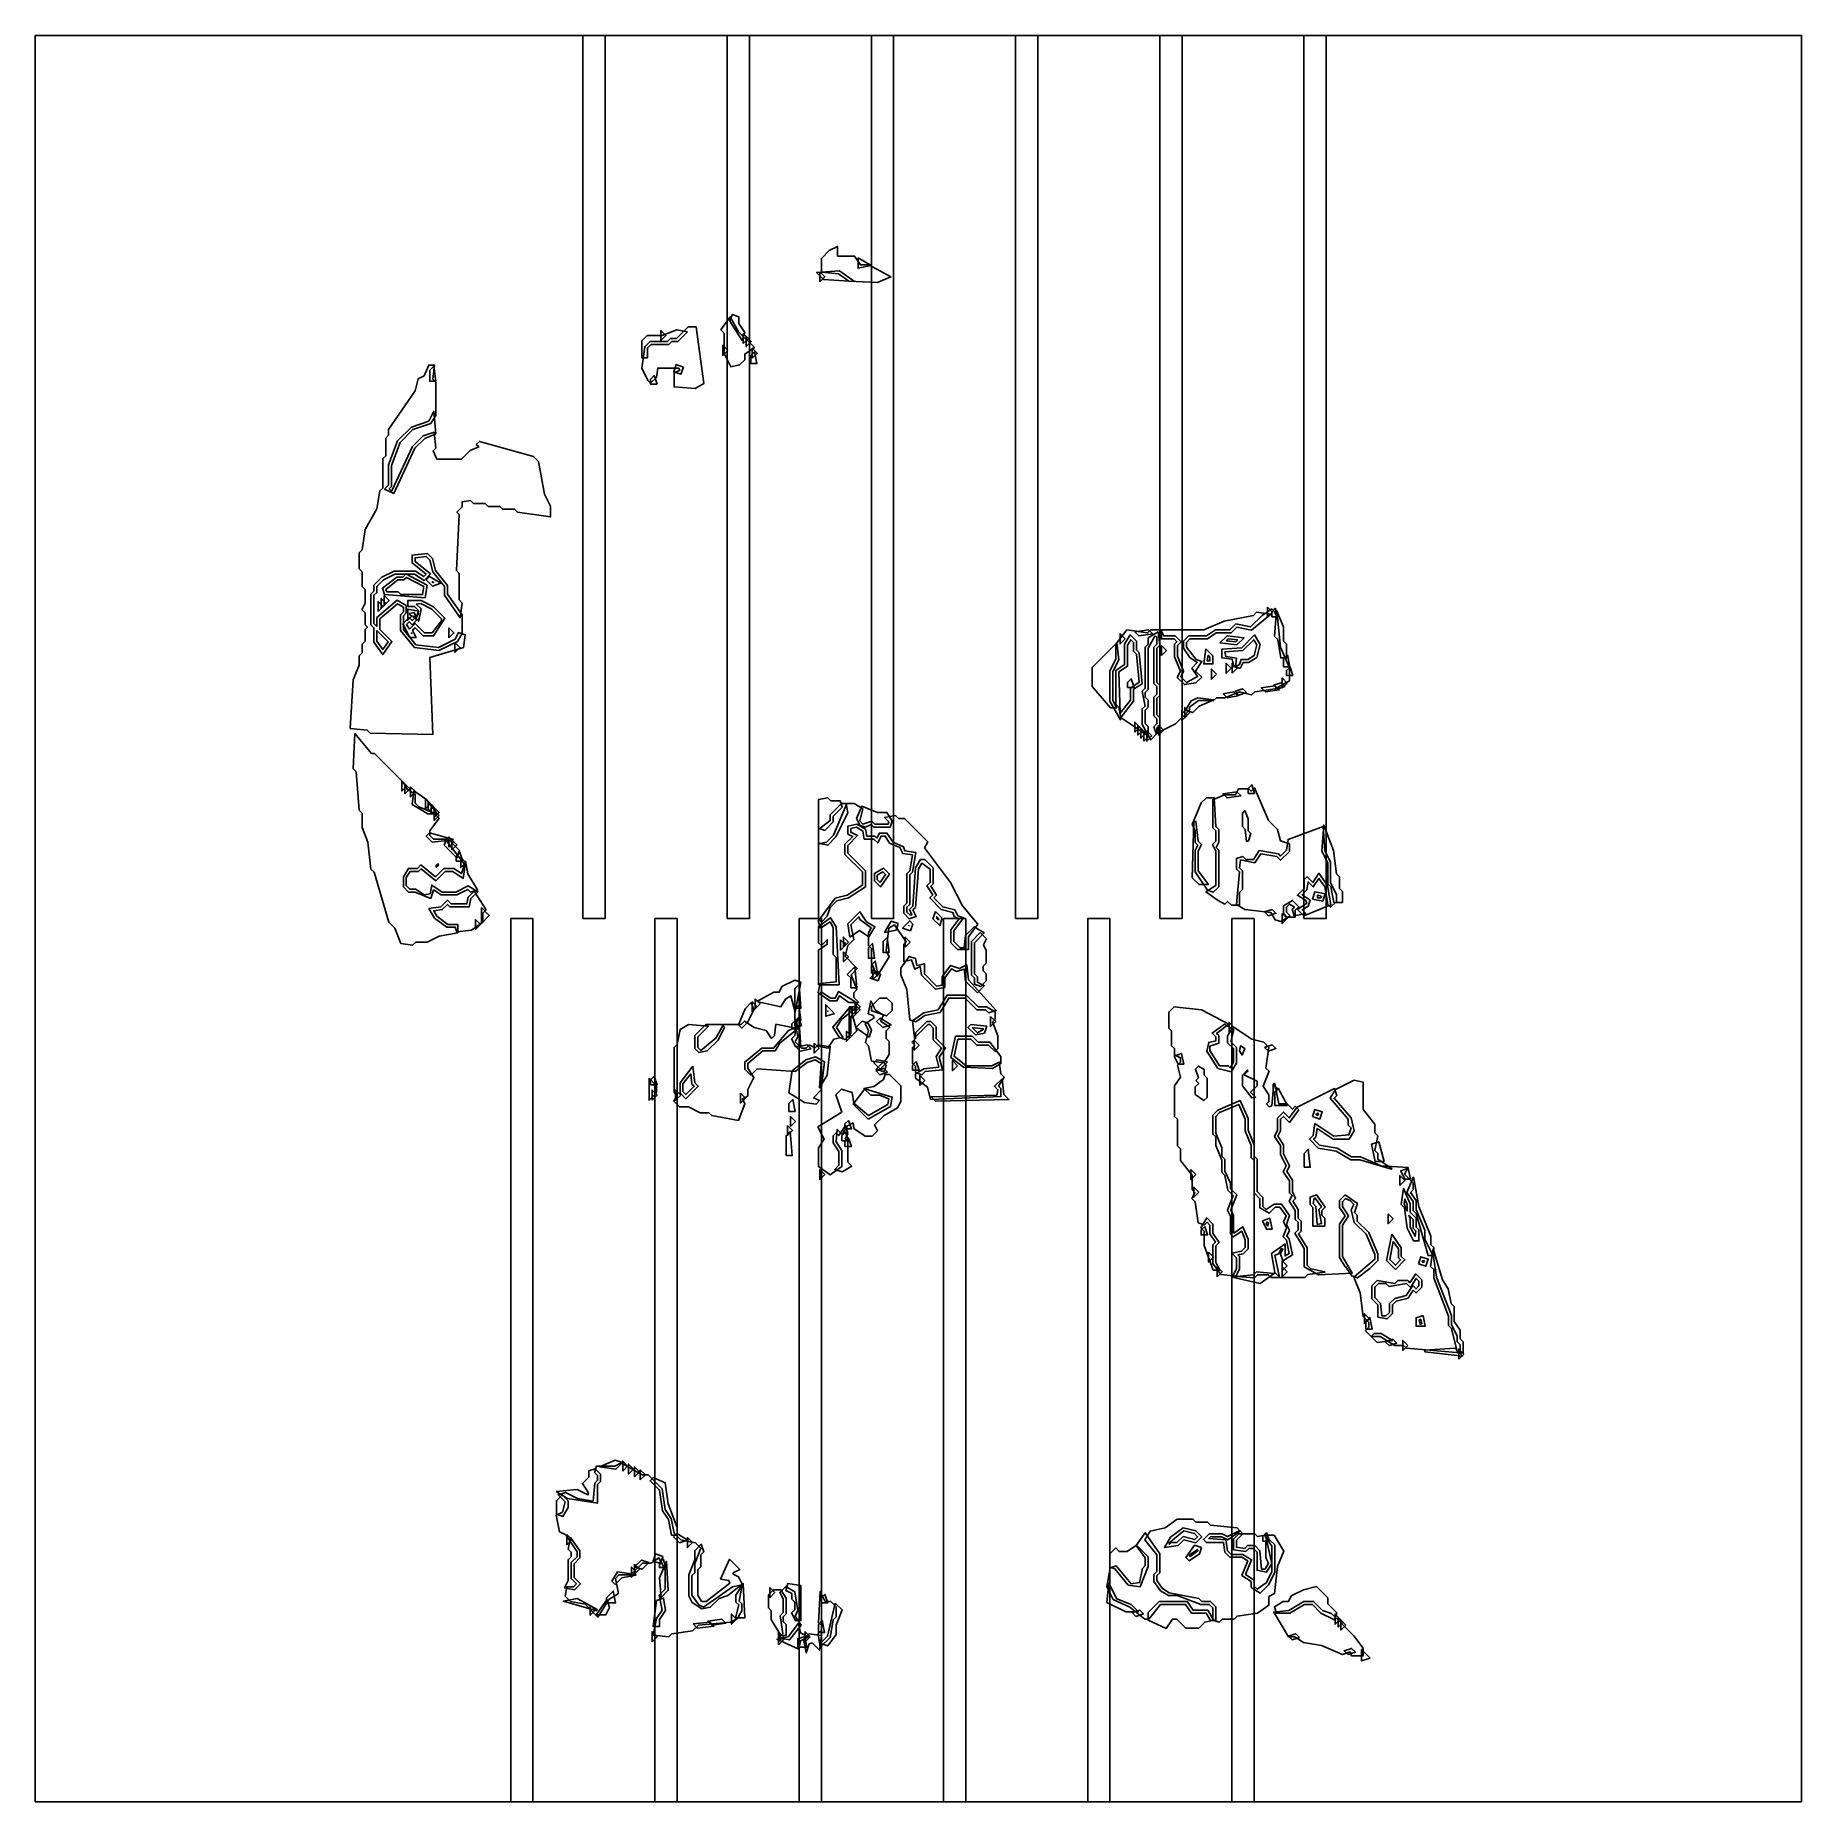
# Model space of a CAD drawing. Header units: millimetres. Extents: x 0 to 283, y 0 to 283.
import ezdxf

# ---------------------------------------------------------------- set-up
doc = ezdxf.new("R2010")
doc.units = ezdxf.units.MM
for name, color, linetype in [('CUT_OUTLINE', 5, 'Continuous'), ('CUT_SLOT', 1, 'Continuous'), ('ENG_D', 3, 'Continuous'), ('ENG_K', 2, 'Continuous'), ('ENG_L', 4, 'Continuous')]:
    doc.layers.add(name, color=color, linetype=linetype)

msp = doc.modelspace()

# ---------------------------------------------------------------- linework, layer by layer
at = {"layer": 'CUT_OUTLINE'}
msp.add_lwpolyline([(0, 0), (282.84, 0), (282.84, 282.84), (0, 282.84), (0, 0)], close=True, dxfattribs=at)
at = {"layer": 'CUT_SLOT'}
for points in [[(87.68, 141.42), (91.24, 141.42), (91.24, 282.84), (87.68, 282.84), (87.68, 141.42)], [(110.77, 141.42), (114.34, 141.42), (114.34, 282.84), (110.77, 282.84), (110.77, 141.42)], [(133.87, 141.42), (137.43, 141.42), (137.43, 282.84), (133.87, 282.84), (133.87, 141.42)], [(156.96, 141.42), (160.52, 141.42), (160.52, 282.84), (156.96, 282.84), (156.96, 141.42)], [(180.05, 141.42), (183.62, 141.42), (183.62, 282.84), (180.05, 282.84), (180.05, 141.42)], [(203.15, 141.42), (206.71, 141.42), (206.71, 282.84), (203.15, 282.84), (203.15, 141.42)], [(76.13, 0), (79.69, 0), (79.69, 141.42), (76.13, 141.42), (76.13, 0)], [(99.22, 0), (102.79, 0), (102.79, 141.42), (99.22, 141.42), (99.22, 0)], [(122.32, 0), (125.88, 0), (125.88, 141.42), (122.32, 141.42), (122.32, 0)], [(145.41, 0), (148.98, 0), (148.98, 141.42), (145.41, 141.42), (145.41, 0)], [(168.51, 0), (172.07, 0), (172.07, 141.42), (168.51, 141.42), (168.51, 0)], [(191.6, 0), (195.16, 0), (195.16, 141.42), (191.6, 141.42), (191.6, 0)]]:
    msp.add_lwpolyline(points, close=True, dxfattribs=at)
at = {"layer": 'ENG_D'}
for points in [[(131.76, 247.2), (133.82, 245.96), (131.76, 245.55), (131.76, 247.2)], [(126.23, 243.72), (125.1, 244.85), (128.76, 245.14), (131.15, 243.43), (126.23, 243.72)], [(111.57, 238.12), (112.67, 237.76), (112.67, 236.72), (113.63, 235.27), (113.2, 233.98), (111.23, 237.08), (111.57, 238.12)], [(104.42, 235.38), (102.86, 233.82), (101.92, 233.82), (101.45, 233.35), (98.62, 233.35), (98.05, 232.78), (98.05, 231.22), (97.11, 231.22), (97.11, 233.91), (97.95, 234.76), (100.36, 234.76), (102.74, 235.71), (104.42, 235.38)], [(113.37, 233.48), (113.37, 235.09), (114.18, 234.29), (113.37, 233.48)], [(110.88, 232.4), (110.07, 231.6), (110.07, 233.21), (110.88, 232.4)], [(113.84, 234.62), (114.65, 233.82), (113.84, 233.01), (113.84, 234.62)], [(114.79, 231.13), (114.79, 232.74), (115.59, 231.93), (114.79, 231.13)], [(64.15, 227.45), (63.17, 227.45), (63.17, 229.2), (63.81, 229.84), (64.15, 227.45)], [(103.77, 229.72), (103.39, 228.57), (102.23, 228.95), (102.62, 230.11), (103.77, 229.72)], [(99.56, 226.98), (98.52, 226.98), (98.52, 227.79), (99.1, 228.36), (99.56, 226.98)], [(64.13, 219.05), (62.36, 218.3), (60.77, 216.71), (57.39, 209.46), (55.93, 210.18), (56.57, 210.82), (56.57, 214.06), (58.02, 217.92), (60.21, 220.12), (63, 221.05), (63.8, 222.64), (64.13, 219.05)], [(66, 194.77), (66, 193.35), (68.35, 190.05), (68.35, 187.08), (67.58, 185.79), (64.62, 184.31), (60.69, 184.8), (58.45, 187.53), (58.45, 190.07), (58.93, 190.55), (58.93, 191.26), (58.01, 191.81), (55.15, 189.4), (55.15, 187.72), (57.11, 185.76), (55.63, 183.68), (54.21, 185.66), (54.21, 187.99), (53.74, 188.46), (53.74, 193.37), (54.21, 193.84), (54.21, 194.79), (55.49, 196.06), (57.46, 197.05), (60.88, 197.05), (62.2, 196.17), (62.58, 196.56), (60.34, 198.35), (60.34, 199.62), (62.78, 199.89), (63.62, 199.05), (64.09, 197.15), (66, 194.77)], [(58.55, 193.28), (62.02, 193.28), (62.2, 194.56), (59.44, 196.05), (59.02, 195.63), (58.06, 195.63), (56.14, 194.13), (56.27, 193.75), (58.08, 193.75), (58.55, 193.28)], [(63.51, 195.39), (63.7, 195.2), (63.79, 195.22), (63.51, 195.39)], [(59.89, 187.74), (60.81, 188.66), (62.32, 187.15), (63.52, 187.15), (65.05, 189.11), (65.05, 189.41), (63.5, 190.96), (61.71, 191.86), (60.99, 191.78), (61.77, 191), (61.51, 189.65), (61.52, 189.65), (61.5, 189.62), (61.38, 189.02), (61.22, 189.34), (60.34, 188.46), (59.87, 188.94), (59.45, 188.52), (59.89, 187.74)], [(61.01, 189.75), (60.68, 190.42), (59.94, 190.27), (60.05, 189.94), (61.01, 189.75)], [(173.73, 173.65), (173.75, 173.21), (172.06, 176.24), (172.06, 181.07), (173.01, 182.96), (173.01, 185.34), (174.79, 187.64), (178.11, 187.16), (178.56, 187.62), (180.22, 187.62), (180.69, 186.68), (182.53, 186.68), (183.47, 185.73), (182.9, 185.16), (182.9, 183.42), (183.87, 181.01), (183.43, 180.12), (184.36, 179.19), (186.1, 180.16), (185.19, 181.52), (186.07, 182.4), (184.86, 183.21), (183.85, 184.72), (183.85, 185.83), (184.69, 186.68), (187.55, 186.68), (188.96, 187.62), (191.29, 187.62), (192.26, 188.58), (194.61, 188.11), (196.43, 189.92), (198.02, 190.99), (198.42, 190.59), (198.93, 189.57), (199.4, 184.85), (200.82, 181.54), (200.82, 179.47), (198.54, 178.2), (195.27, 177.73), (194.76, 177.22), (192.82, 177.71), (190.49, 176.78), (189.13, 176.78), (188.66, 176.31), (186.28, 176.31), (184.79, 175.24), (184.79, 174.79), (182.57, 172.58), (179.47, 171.02), (179.1, 172.13), (179.61, 172.63), (179.61, 173.38), (179.13, 173.85), (179.13, 176.87), (179.61, 177.35), (179.61, 178.56), (179.13, 179.04), (179.13, 184.89), (179.61, 185.36), (179.61, 186.51), (179.24, 186.63), (178.19, 184.73), (178.19, 178.09), (177.72, 177.62), (177.72, 176.87), (178.19, 176.4), (178.19, 175.26), (177.72, 174.79), (177.72, 172.63), (178.19, 172.16), (178.19, 170.68), (173.73, 173.65)], [(60.18, 187.21), (60.29, 187.02), (60.31, 187.08), (60.18, 187.21)], [(67.18, 183.99), (67.18, 185.6), (67.98, 184.79), (67.18, 183.99)], [(173.71, 174.32), (175.36, 176.39), (175.36, 178.32), (176.76, 179.25), (176.31, 183.74), (175.83, 184.22), (175.83, 185.64), (175.41, 186.06), (174.89, 185.2), (174.89, 181.84), (173.48, 180.9), (173.71, 174.32)], [(193.38, 184.33), (190.5, 184.1), (190.65, 183.35), (192.36, 183.1), (192.17, 181.71), (192.84, 182.12), (193.11, 182.9), (194.15, 182.9), (195.19, 183.53), (195.62, 185.22), (195.11, 186.06), (193.38, 184.33)], [(192.53, 186.02), (191.01, 186.19), (190.73, 185.91), (192.25, 185.74), (192.53, 186.02)], [(188.09, 183.28), (187.79, 183.58), (187.66, 182.67), (188.09, 182.67), (188.09, 183.28)], [(174.89, 179.23), (175.47, 179.81), (175.93, 178.43), (174.89, 178.43), (174.89, 179.23)], [(177.96, 171.45), (178.76, 170.65), (177.96, 169.84), (177.96, 171.45)], [(59.49, 162.63), (58.69, 161.83), (58.69, 163.44), (59.49, 162.63)], [(59.16, 161.36), (59.16, 162.97), (59.97, 162.16), (59.16, 161.36)], [(60.91, 161.69), (60.1, 160.89), (60.1, 162.5), (60.91, 161.69)], [(60.63, 161.87), (62.63, 160.45), (64.35, 158.16), (62.87, 158.16), (60.32, 159.68), (60.63, 161.87)], [(193.07, 161.05), (190.84, 160.73), (190.18, 161.39), (192.42, 161.71), (193.07, 161.05)], [(194.22, 161.46), (194.22, 162.26), (194.79, 162.84), (195.25, 161.46), (194.22, 161.46)], [(64.68, 157.92), (63.88, 157.12), (63.88, 158.73), (64.68, 157.92)], [(129.07, 159.81), (129.83, 159.81), (130.12, 158.36), (128.18, 154.48), (126.89, 153.19), (125.39, 153.48), (125.39, 155.68), (127.28, 157.1), (127.28, 158.02), (129.07, 159.81)], [(132.95, 156.02), (132.06, 156.31), (131.5, 157.44), (132.34, 159.4), (134.87, 158.39), (136.37, 158.39), (137.2, 157.01), (136.88, 156.03), (134.25, 156.03), (133.83, 156.46), (132.95, 156.02)], [(185.73, 152.32), (186.15, 153.16), (185.73, 153.58), (185.73, 155.51), (185.24, 156.5), (186.71, 159.94), (187.52, 160.75), (188.79, 160.75), (189.03, 156.14), (189.5, 155.66), (189.5, 153.62), (189.08, 152.78), (189.5, 152.36), (189.5, 146.51), (188.63, 145.63), (187.7, 145.94), (185.73, 148.89), (185.73, 152.32)], [(130.09, 137.09), (129.66, 135.37), (131.62, 133.41), (130.62, 132.41), (131.56, 130.05), (131.05, 129.54), (131.05, 128.79), (131.86, 127.99), (130.27, 127.99), (128.78, 129.05), (128.37, 128.22), (127.2, 128.22), (125.37, 129.53), (125.67, 131.03), (128.22, 131.27), (128.22, 135.2), (127.75, 135.67), (127.75, 139.95), (127.32, 140.81), (127.25, 140.88), (125.74, 139.88), (125.37, 140.99), (128.08, 144.69), (130.01, 145.18), (132.46, 146.74), (132.46, 148.87), (129.64, 151.69), (129.64, 153.3), (130.89, 154.56), (130.11, 154.95), (130.11, 156.23), (131.56, 156.52), (132.91, 155.71), (133.13, 154.62), (134.45, 154.62), (134.76, 154.31), (135.15, 155.09), (136.36, 155.09), (137.34, 153.63), (139.02, 152.91), (139.24, 152.24), (140.99, 151.99), (140.46, 148.85), (140.01, 148.39), (140.01, 143.68), (139.54, 143.21), (139.54, 142.46), (140.07, 141.93), (140.38, 142.03), (139.96, 142.88), (140.49, 143.41), (140.95, 149.51), (141.76, 150.85), (142.46, 150.85), (143.78, 149.53), (143.78, 146.98), (143.37, 146.58), (144.32, 145.16), (143.88, 144.72), (145.31, 143.28), (147.24, 142.8), (147.72, 141.85), (148.64, 141.54), (147.08, 139.46), (147.08, 137.75), (148.12, 136.71), (148.75, 136.71), (148.97, 138.7), (150.34, 140.07), (151.94, 139.11), (150.38, 137.55), (150.38, 132.56), (150.85, 132.09), (150.85, 131.2), (151.95, 130.64), (150.85, 129.54), (148.97, 131.41), (148.76, 133.33), (147.53, 132.92), (146.68, 133.34), (145.66, 131.92), (145.66, 130.39), (144.17, 130.09), (141.91, 132.35), (141.71, 133.76), (140.81, 133.31), (140.32, 134.79), (139.06, 134.53), (139.06, 137.28), (139.47, 137.68), (137.58, 140.4), (136.69, 139.86), (136.24, 136.28), (136.74, 135.28), (134.78, 132.2), (133.88, 134.3), (133.88, 136.61), (133.41, 137.08), (133.41, 139.12), (133.82, 139.94), (132.03, 141.28), (131.89, 141.69), (130.6, 140.4), (131.07, 138.04), (130.11, 137.08), (130.09, 137.09)], [(200.96, 141.85), (199.43, 140.93), (198.54, 141.23), (197.85, 142.38), (193.67, 142.84), (192.32, 143.65), (192.8, 148.88), (192.33, 149.34), (192.33, 151.02), (193.34, 151.35), (193.84, 150.85), (195.04, 150.85), (195.99, 152.29), (199.05, 151.78), (199.4, 151.42), (200.36, 152.37), (200.6, 154.09), (206.22, 156.13), (206.47, 152.33), (207.42, 150.43), (207.42, 147.13), (208.36, 145.25), (208.36, 144.15), (207.42, 143.21), (206.96, 143.67), (206.49, 146.51), (205.54, 147.84), (204.63, 146.47), (203.81, 147.29), (203.63, 146.02), (202.84, 145.23), (204.16, 144.35), (203.84, 143.39), (202.85, 142.79), (203.42, 142.22), (201.6, 141.86), (201.26, 142.9), (201.62, 143.26), (200.85, 143.72), (200.35, 143.21), (200.35, 142.46), (200.96, 141.85)], [(66.94, 154.07), (66.93, 154.04), (63.55, 153.67), (62.6, 154.62), (63.1, 155.12), (66.94, 154.07)], [(65.49, 153.14), (65.89, 154.35), (67.92, 152.33), (67.51, 151.12), (65.49, 153.14)], [(64.98, 145.19), (63.77, 146), (63.31, 144.65), (60.77, 145.66), (59.77, 145.66), (58.93, 146.51), (58.93, 148.09), (59.73, 149.44), (61.18, 149.44), (61.74, 149.99), (64.09, 148.1), (65.43, 149.44), (67.01, 149.44), (68.23, 148.62), (68.88, 150.59), (69.28, 148.58), (70.83, 146), (69.7, 145.63), (69.25, 146.08), (67.47, 145.19), (64.98, 145.19)], [(67.41, 151.42), (67.99, 151.99), (68.44, 150.61), (67.41, 150.61), (67.41, 151.42)], [(68.92, 150.38), (68.12, 149.57), (68.12, 151.18), (68.92, 150.38)], [(135.26, 147.21), (136.16, 148.47), (135.73, 148.9), (134.82, 148.36), (134.82, 147.65), (135.26, 147.21)], [(72.19, 142.8), (71.65, 142.27), (71.65, 140.83), (69.85, 139.54), (67.48, 139.28), (67.24, 140.01), (65.92, 140.01), (63.93, 141.5), (63.02, 143.02), (64.94, 143.29), (66, 144.35), (66.57, 143.78), (69.1, 143.78), (69.32, 144.84), (70.28, 145.8), (72.19, 142.8)], [(206.55, 145.37), (206.16, 144.21), (204.52, 144.54), (204.9, 145.7), (206.55, 145.37)], [(144.62, 141.15), (144.69, 141.36), (144.35, 141.69), (144.28, 141.49), (144.62, 141.15)], [(139.87, 140.24), (139.92, 140.24), (139.9, 140.28), (139.87, 140.24)], [(129.77, 137.41), (129.64, 137.55), (129.5, 137.41), (129.77, 137.41)], [(134.11, 133.27), (134.92, 132.46), (134.11, 131.66), (134.11, 133.27)], [(121.62, 130.21), (122.29, 130.87), (122.58, 127.04), (121.62, 127.04), (121.62, 130.21)], [(112.62, 124.39), (113.64, 126.94), (114.65, 127.95), (115.04, 126.79), (114.04, 124.78), (113.14, 123.88), (112.62, 124.39)], [(127.95, 126.23), (126.57, 125.77), (126.57, 127.61), (127.95, 126.23)], [(131.29, 126.47), (131.29, 128.08), (132.09, 127.28), (131.29, 126.47)], [(133.92, 118.58), (133.43, 121.03), (132.91, 121.55), (133.39, 123.48), (132.87, 124.53), (134.31, 125.49), (134.16, 125.91), (133.37, 126.18), (133.78, 128.23), (134.53, 126.74), (135.84, 125.95), (135.36, 125), (136.84, 124.02), (136.24, 123.41), (136.24, 122.19), (136.71, 121.72), (136.71, 119.67), (135.89, 118.3), (133.92, 118.58)], [(152.64, 121.15), (150.75, 121.15), (149.81, 122.09), (147.74, 122.09), (147.11, 119.36), (149.04, 117.85), (153.15, 117.85), (154.34, 118.44), (154.61, 116.55), (155.16, 116), (154.22, 114.58), (154.62, 114.18), (154.62, 112.91), (143.36, 112.42), (142.86, 114.41), (140.95, 115.85), (140.95, 116.57), (142.29, 117.37), (144.66, 117.59), (144.23, 119.31), (145.12, 120.65), (143.78, 122), (143.78, 123.88), (143.21, 124.45), (142.93, 124.45), (140.77, 122.29), (140.46, 125.03), (142.27, 126.32), (144.57, 126.78), (146, 129.16), (149.06, 129.16), (150.95, 127.28), (152.33, 127.28), (153.68, 126.47), (153.68, 125.3), (153.25, 124.87), (154.15, 122.61), (154.15, 120.58), (153.68, 120.11), (152.64, 121.15)], [(122.66, 124.22), (121.62, 124.22), (121.62, 125.02), (122.2, 125.59), (122.66, 124.22)], [(130.47, 127.28), (131.15, 127.28), (131.62, 126.81), (130.58, 125.77), (130.58, 122.94), (129.7, 122.06), (128.78, 122.37), (127.69, 124), (130.47, 127.28)], [(192.33, 120.78), (192.33, 118.26), (191.5, 116.87), (189.36, 117.41), (187.61, 120.16), (187.89, 121.59), (189.03, 121.82), (189.03, 122.47), (188.43, 123.07), (190.44, 124.5), (191.9, 123.62), (191.42, 121.69), (192.33, 120.78)], [(110.36, 124.03), (109.32, 121.95), (107.6, 120.23), (106.22, 119.95), (105.59, 120.58), (105.59, 122.66), (107.38, 124.45), (109.93, 124.45), (110.36, 124.03)], [(123.93, 121.2), (124.88, 120.73), (125.31, 121.17), (127.3, 120.88), (126.8, 116.36), (125.55, 114.28), (125.85, 118.2), (124.89, 118.77), (123.62, 118.35), (121.69, 116.9), (115.58, 117.37), (114.55, 116.34), (113.61, 117.28), (113.61, 118.43), (116.35, 120.68), (118.21, 120.68), (120.53, 123.46), (121.79, 124.09), (122.11, 122.53), (121.67, 121.67), (122.66, 120.68), (123.41, 120.68), (123.93, 121.2)], [(140.71, 121.96), (141.52, 121.15), (140.71, 120.35), (140.71, 121.96)], [(150.02, 123.97), (150.89, 123.1), (151.79, 123.64), (151.79, 123.77), (150.02, 123.97)], [(183.9, 118.09), (182.99, 118.09), (182.34, 119.4), (183.56, 119.81), (183.9, 118.09)], [(196.85, 120.78), (198.05, 121.18), (198.66, 120.58), (197.45, 120.17), (196.85, 120.78)], [(98.52, 115.59), (99.1, 116.17), (99.56, 114.79), (98.52, 114.79), (98.52, 115.59)], [(105.58, 115.13), (106.16, 114.55), (104.18, 112.57), (103.24, 113.51), (103.24, 115.1), (105.29, 117.75), (105.58, 115.13)], [(135.91, 116.85), (134.62, 117.28), (135.76, 118.42), (136.27, 117.91), (135.91, 116.85)], [(141.05, 118.52), (141.51, 117.14), (140.48, 117.14), (140.48, 117.95), (141.05, 118.52)], [(103.34, 113.14), (102.53, 112.33), (102.53, 113.94), (103.34, 113.14)], [(112.9, 113.47), (113.71, 112.67), (112.9, 111.86), (112.9, 113.47)], [(133.37, 109.31), (130.97, 111.7), (132.85, 114.12), (137.22, 112.83), (136.92, 111.34), (133.37, 109.31)], [(198.23, 113.28), (198.23, 114.88), (199.03, 114.08), (198.23, 113.28)], [(211.14, 83.98), (214.49, 86.85), (214.49, 87.63), (213.11, 90.85), (211.21, 92.75), (210.7, 94.78), (211.14, 95.65), (210.58, 96.21), (209.82, 96.59), (209.3, 96.07), (209.3, 95.3), (210.29, 93.81), (209.3, 92.32), (209.3, 87.28), (210.89, 84.64), (205.48, 84.38), (203.18, 85.66), (203.18, 88.56), (201.7, 91.02), (202.23, 91.55), (202.23, 92.77), (201.76, 93.24), (201.76, 94.68), (200.78, 96.15), (201.24, 97.06), (200.82, 97.48), (200.82, 99.39), (199.84, 100.86), (200.32, 101.82), (199.4, 103.65), (199.4, 105.05), (198.43, 106.52), (198.93, 107.54), (198.93, 109.46), (199.88, 110.41), (200.79, 109.49), (202.08, 111.2), (208.03, 114.18), (208.39, 113.07), (207.97, 112.65), (210.7, 109.48), (211.21, 107.44), (210.38, 106.07), (207.82, 106.07), (205.24, 107.78), (205.05, 106.43), (204.69, 106.07), (205.65, 105.11), (208.44, 104.64), (210.78, 103.24), (212.18, 103.24), (215.49, 101.82), (219.81, 101.57), (219.25, 100.46), (220.62, 99.09), (220.62, 97.95), (220.21, 97.55), (221.09, 96.24), (221.09, 94.8), (222.5, 91.5), (222.5, 90.09), (223.91, 87.28), (224.38, 83.97), (226.75, 77.83), (226.75, 76.42), (227.69, 74.54), (227.69, 73.64), (228.16, 73.17), (228.16, 71.87), (219.57, 72.6), (219.11, 73.07), (217.72, 73.07), (215.37, 74.48), (213.92, 74.48), (212.98, 75.42), (213.55, 75.99), (213.55, 76.74), (212.62, 77.67), (212.14, 81.49), (211.14, 83.98)], [(200.51, 111.49), (198.46, 111.49), (198.46, 113.71), (198.99, 114.23), (200.51, 111.49)], [(200.85, 91.45), (200.4, 90.56), (200.8, 90.15), (201.32, 87.56), (199.74, 86.62), (199.39, 87.7), (199.78, 88.49), (199.52, 88.57), (199.1, 87.72), (198.5, 87.52), (199.22, 83.91), (197.89, 83.91), (197.42, 84.38), (195.73, 84.38), (195.25, 83.9), (191.73, 84.17), (192.33, 85.38), (192.33, 87.11), (191.62, 87.83), (193.16, 88.13), (193.75, 88.72), (193.75, 89.99), (193.17, 91.33), (191.83, 90.44), (191.39, 90.88), (191.39, 93.75), (190.9, 94.74), (191.82, 97.05), (190.94, 97.94), (190.47, 100.29), (189.98, 100.78), (189.98, 102.72), (189.03, 105.08), (189.03, 106.44), (188.56, 106.91), (188.56, 109.93), (189.37, 110.74), (192.92, 112.27), (194.22, 109.42), (194.22, 107.53), (195.16, 105.17), (195.16, 103.34), (195.63, 102.86), (195.63, 97.68), (196.58, 96.74), (196.58, 95.32), (197.08, 94.82), (198.39, 95.7), (199.53, 95.7), (200.84, 93.85), (200.37, 92.41), (200.85, 91.45)], [(127.75, 105.52), (127.75, 106.64), (128.22, 107.11), (128.66, 106.67), (129.71, 108.25), (130.13, 106.99), (129.69, 106.11), (130.11, 105.69), (130.11, 102.39), (130.72, 101.78), (129.19, 100.86), (128.02, 101.25), (128.69, 101.92), (128.69, 104.11), (127.75, 105.52)], [(130.21, 109.1), (130.67, 107.72), (129.64, 107.72), (129.64, 108.52), (130.21, 109.1)], [(205.21, 109.9), (205.47, 109.99), (205.38, 110.25), (205.12, 110.16), (205.21, 109.9)], [(215.98, 102.53), (214.53, 102.53), (213.98, 105.28), (215.12, 105.66), (215.98, 102.53)], [(185.03, 99.6), (185.03, 101.21), (185.83, 100.41), (185.03, 99.6)], [(186.3, 97.58), (185.5, 96.78), (185.5, 98.39), (186.3, 97.58)], [(204.61, 95.77), (205.05, 95.33), (205.28, 92.44), (205.96, 92.58), (205.51, 94.83), (205.93, 95.25), (204.94, 96.64), (204.78, 96.64), (204.61, 95.77)], [(219.67, 94.56), (219.67, 95.65), (219.32, 96.48), (219.21, 95.72), (219.67, 94.56)], [(189.57, 89.54), (189.03, 89), (189.03, 86.32), (189.65, 85.09), (188.63, 85.09), (187.15, 89.05), (187.15, 91.35), (186.62, 91.89), (187.57, 93.48), (188.56, 92.49), (188.56, 91.05), (189.57, 89.54)], [(219.93, 93.93), (220.15, 93.38), (220.15, 91.98), (220.95, 90.53), (221.07, 91.37), (220.62, 91.83), (220.62, 93.24), (219.93, 93.93)], [(197.08, 92.46), (197.37, 92.17), (197.48, 92.71), (197.2, 92.8), (197.08, 92.46)], [(217.44, 89.69), (216.87, 86.82), (217.79, 85.89), (218.63, 86.74), (218.26, 87.11), (218.26, 88.55), (217.44, 89.69)], [(189.27, 84.05), (189.27, 85.66), (190.07, 84.85), (189.27, 84.05)], [(199.64, 84.99), (199.64, 86.6), (200.44, 85.8), (199.64, 84.99)], [(200.44, 84.85), (199.64, 84.05), (199.64, 85.66), (200.44, 84.85)], [(222.44, 86.42), (222.35, 86.68), (222.09, 86.59), (222.18, 86.33), (222.44, 86.42)], [(219.59, 82.95), (216.77, 82.48), (216.28, 82.97), (215.06, 82.97), (214.49, 82.4), (214.49, 80.71), (215.42, 79.78), (215.64, 77.78), (216.28, 77.78), (216.85, 78.35), (216.85, 79.76), (217.67, 80.59), (219.53, 81.05), (220.58, 82.63), (221.09, 82.12), (221.56, 82.59), (221.56, 83.34), (221.13, 83.78), (220.18, 82.36), (219.59, 82.95)], [(222, 76.53), (221.85, 77.24), (221.6, 77.15), (221.74, 76.44), (222, 76.53)], [(227.92, 70.85), (227.92, 72.46), (228.73, 71.65), (227.92, 70.85)], [(84.83, 48.01), (83.71, 49.13), (84.87, 49.52), (86.81, 48.55), (89.35, 48.12), (89.57, 51.02), (90.04, 51.48), (90.04, 52.23), (89.53, 52.73), (89.87, 53.74), (92.81, 53.74), (93.82, 54.24), (97.17, 52.33), (98.15, 52.33), (100.4, 50.08), (100.87, 46.76), (101.81, 45.35), (102.28, 43.01), (103.35, 41.94), (105.71, 41.47), (106.58, 40.6), (105.59, 38.14), (105.59, 36.67), (105.12, 36.2), (105.12, 33.07), (106.22, 31.53), (106.99, 31.15), (111.63, 34.4), (113.2, 34.71), (112.69, 32.13), (113.14, 31.68), (113.14, 30.58), (112.36, 29.28), (111.32, 28.76), (106.17, 28.29), (105.23, 27.35), (101.93, 26.88), (101.44, 26.39), (98.95, 26.66), (99.48, 29.32), (100.39, 30.69), (99.92, 33.08), (100.88, 34.04), (100.88, 37.18), (99.86, 39.02), (98.59, 38.18), (97.21, 38.18), (95.32, 36.3), (93.44, 36.3), (92.89, 35.75), (93.36, 33.36), (91.86, 32.36), (90.08, 29.56), (88.04, 31.6), (85.68, 32.07), (84.83, 32.92), (85.13, 34.41), (86.17, 34.41), (86.64, 34.88), (85.8, 35.73), (85.8, 38.28), (86.74, 39.22), (86.74, 40), (84.93, 42.71), (83.94, 43.21), (83.41, 45.86), (84.41, 46.36), (84.83, 48.01)], [(178.3, 29.23), (177.64, 29.23), (175.24, 31.15), (172.6, 32.35), (171.58, 34.38), (172.09, 37.42), (173.08, 37.75), (175.46, 34.9), (176.81, 35.09), (177.27, 37.36), (177.72, 37.81), (177.72, 39.05), (176.25, 41.01), (177.72, 43.07), (180.08, 39.67), (180.08, 36.67), (179.61, 36.2), (179.61, 35.43), (180.48, 34.12), (181.58, 33.46), (186.32, 32.51), (186.77, 32.06), (188.19, 32.06), (189.03, 31.21), (189.03, 28.99), (188.19, 28.99), (187.49, 30.17), (185.14, 30.17), (184.19, 31.58), (180.19, 31.58), (178.3, 29.23)], [(185.85, 43.35), (186.77, 42.43), (185.81, 41.46), (183.92, 41.93), (183.02, 41.03), (180.8, 40.71), (181.78, 42.35), (183.8, 43.86), (185.85, 43.35)], [(194.69, 34.28), (194.69, 35.23), (193.22, 36.21), (194.16, 38.56), (193.21, 39.13), (191.29, 39.13), (190.46, 39.96), (190.24, 41.48), (187.52, 41.48), (187.05, 41.96), (187.99, 42.9), (190.03, 42.9), (190.92, 42.45), (192.85, 43.42), (193.37, 42.9), (192.33, 41.86), (192.33, 40.75), (193.66, 40.56), (194.12, 41.01), (195.26, 41.01), (196.1, 40.17), (196.32, 37.24), (196.91, 37.24), (197.49, 38.19), (197.05, 39.07), (197.05, 41.58), (197.52, 42.05), (198.46, 41.11), (198.46, 36.71), (197.48, 34.74), (196.14, 33.41), (194.69, 34.28)], [(197.15, 43.1), (197.61, 41.72), (196.58, 41.72), (196.58, 42.52), (197.15, 43.1)], [(186.74, 40.69), (186.4, 39.68), (184.76, 38.59), (184.25, 39.1), (185.64, 41.06), (186.74, 40.69)], [(118.42, 33.47), (117.62, 32.66), (117.62, 34.27), (118.42, 33.47)], [(119.25, 29.78), (119.74, 30.27), (119.74, 32.47), (119.21, 33.52), (120.17, 34.47), (121.6, 33.62), (122.1, 30.6), (121.66, 29.72), (122.62, 28.27), (120.78, 25.9), (119.02, 26.25), (119.72, 26.95), (119.25, 29.78)], [(125.39, 28.66), (125.68, 33.66), (126.48, 32.06), (127.38, 32.06), (128.22, 31.21), (128.22, 29.6), (127.74, 29.11), (127.26, 26.29), (125.7, 24.72), (125.38, 26.95), (125.87, 27.44), (125.87, 28.19), (125.39, 28.66)], [(205.94, 24.99), (203.09, 25.47), (201.69, 26.4), (200.68, 26.4), (198.31, 30.36), (200.74, 30.63), (203.11, 32.06), (204.69, 32.06), (206.13, 30.61), (207.55, 30.14), (211.13, 26.55), (212.6, 24.59), (212.6, 23.33), (210.78, 23.33), (210.57, 23.98), (209.29, 23.55), (205.94, 24.99)], [(98.76, 25.59), (98.76, 27.2), (99.56, 26.4), (98.76, 25.59)], [(119.03, 25.12), (119.03, 26.73), (119.83, 25.93), (119.03, 25.12)], [(123.56, 24.75), (122.09, 24.75), (122.09, 26.1), (123.22, 26.47), (123.56, 24.75)], [(124.08, 26.4), (123.27, 25.59), (123.27, 27.2), (124.08, 26.4)]]:
    msp.add_lwpolyline(points, close=True, dxfattribs=at)
at = {"layer": 'ENG_K'}
for points in [[(125.63, 244.99), (126.43, 244.19), (125.63, 243.38), (125.63, 244.99)], [(100.17, 235.56), (100.98, 234.76), (100.17, 233.95), (100.17, 235.56)], [(55.39, 191.06), (55.39, 192.67), (56.19, 191.86), (55.39, 191.06)], [(56.67, 192.33), (55.86, 191.53), (55.86, 193.14), (56.67, 192.33)], [(60.71, 191.39), (59.63, 191.39), (59.63, 192.33), (61.81, 192.33), (63.78, 191.35), (65.59, 189.54), (63.77, 186.68), (62.13, 186.68), (60.81, 187.99), (60.39, 187.57), (60.96, 186.44), (59.96, 186.44), (58.87, 188.61), (59.87, 189.6), (60.34, 189.13), (61.28, 190.07), (61.28, 190.82), (60.71, 191.39)], [(54.92, 190.59), (54.92, 192.19), (55.72, 191.39), (54.92, 190.59)], [(192.41, 188.07), (191.49, 187.15), (189.1, 187.15), (187.69, 186.2), (184.89, 186.2), (184.32, 185.64), (184.32, 184.87), (185.88, 182.87), (186.81, 182.56), (185.8, 181.05), (186.77, 180.08), (185.84, 179.15), (184, 178.88), (182.85, 180.03), (183.35, 181.03), (182.43, 183.33), (182.43, 185.36), (182.81, 185.73), (182.34, 186.2), (180.31, 186.2), (180.31, 187.62), (187.1, 187.62), (190.38, 189.02), (195.05, 189.96), (195.55, 190.46), (197.85, 190.13), (194.75, 187.6), (192.41, 188.07)], [(197.28, 191.25), (198.09, 190.45), (197.28, 189.64), (197.28, 191.25)], [(66.23, 186.34), (66.23, 187.95), (67.04, 187.15), (66.23, 186.34)], [(174.52, 186.2), (173.71, 185.4), (173.71, 187.01), (174.52, 186.2)], [(176.04, 187.31), (178.27, 187.63), (178.93, 186.98), (176.69, 186.66), (176.04, 187.31)], [(192.92, 181.44), (191.89, 181.78), (191.66, 182.93), (189.98, 183.17), (189.98, 184.54), (193.17, 184.78), (195.21, 186.82), (196.12, 185.3), (195.6, 183.22), (194.28, 182.43), (193.42, 182.43), (192.92, 181.44)], [(173.48, 182.86), (172.53, 180.96), (172.53, 176.36), (173.15, 175.13), (172.19, 175.13), (169.23, 178.58), (169.23, 181.59), (173.19, 185.54), (173.48, 182.86)], [(180.31, 183.51), (180.31, 185.12), (181.12, 184.32), (180.31, 183.51)], [(187.45, 184.58), (188.56, 183.47), (188.56, 182.2), (187.11, 182.2), (187.45, 184.58)], [(189.13, 180.55), (188.33, 179.74), (188.33, 181.35), (189.13, 180.55)], [(190.68, 182.3), (191.49, 181.49), (190.68, 180.69), (190.68, 182.3)], [(191.63, 180.69), (191.63, 182.3), (192.43, 181.49), (191.63, 180.69)], [(193.95, 177.62), (192.74, 177.21), (192.13, 177.82), (193.34, 178.22), (193.95, 177.62)], [(198.54, 178.68), (199.2, 178.02), (196.96, 177.71), (196.31, 178.36), (198.54, 178.68)], [(198.26, 178.77), (199.47, 179.17), (200.08, 178.56), (198.87, 178.16), (198.26, 178.77)], [(199.64, 178.33), (199.64, 179.94), (200.44, 179.13), (199.64, 178.33)], [(188.72, 176.42), (186.34, 175.4), (185.33, 174.39), (184.2, 174.76), (185.1, 176.25), (186.17, 176.78), (188.72, 176.42)], [(190.84, 176.76), (190.21, 177.39), (191.94, 177.74), (192.58, 177.1), (190.84, 176.76)], [(176.07, 171.26), (176.07, 172.87), (176.87, 172.06), (176.07, 171.26)], [(184.42, 173.95), (183.61, 173.14), (183.61, 174.75), (184.42, 173.95)], [(184.89, 174.42), (184.08, 173.61), (184.08, 175.22), (184.89, 174.42)], [(177.35, 171.59), (176.54, 170.79), (176.54, 172.4), (177.35, 171.59)], [(177.01, 170.32), (177.01, 171.92), (177.82, 171.12), (177.01, 170.32)], [(177.48, 169.84), (177.48, 171.45), (178.29, 170.65), (177.48, 169.84)], [(179.84, 172.4), (180.65, 171.59), (179.84, 170.79), (179.84, 172.4)], [(62.46, 159), (62.46, 160.61), (63.27, 159.81), (62.46, 159)], [(62.93, 158.53), (62.93, 160.14), (63.74, 159.33), (62.93, 158.53)], [(63.4, 158.06), (63.4, 159.67), (64.21, 158.86), (63.4, 158.06)], [(63.88, 157.59), (63.88, 159.2), (64.68, 158.39), (63.88, 157.59)], [(130.58, 155.84), (130.58, 155.24), (131.68, 154.69), (130.11, 153.11), (130.11, 151.89), (132.94, 149.06), (132.94, 146.48), (130.2, 144.74), (128.34, 144.27), (127.25, 143.18), (126.78, 141.77), (125.87, 140.85), (125.39, 141.32), (125.39, 153.4), (126.69, 153.66), (127.79, 154.76), (129.95, 159.81), (131.12, 159.81), (132.5, 158.98), (132.02, 157.05), (132.53, 156.54), (133.94, 157.01), (134.45, 156.51), (136.54, 156.51), (136.67, 156.91), (135.99, 157.59), (137.73, 157.94), (138.22, 157.45), (139.16, 157.45), (142.89, 153.72), (142.4, 152.76), (146.57, 147.2), (148.46, 143.44), (150.91, 140.49), (149.44, 138.51), (149.44, 136.47), (147.69, 136.47), (146.61, 137.55), (146.61, 139.61), (147.9, 141.34), (147.12, 141.73), (146.9, 142.4), (145.07, 142.86), (143.21, 144.72), (143.71, 145.22), (142.77, 146.64), (143.31, 147.18), (143.31, 149.31), (141.96, 150.27), (141.42, 149.36), (140.94, 143.2), (140.53, 142.79), (141.05, 141.76), (139.94, 141.39), (139.06, 142.27), (139.06, 143.4), (139.54, 143.88), (139.54, 148.59), (140.02, 149.08), (140.44, 151.59), (138.91, 151.81), (138.42, 152.79), (136.78, 153.49), (136.1, 154.62), (135.44, 154.62), (134.89, 153.52), (134.25, 154.15), (132.74, 154.15), (132.49, 155.42), (131.48, 156.02), (130.58, 155.84)], [(186.19, 153.79), (186.73, 153.25), (186.2, 152.21), (186.2, 149.04), (187.85, 146.84), (186.34, 146.84), (185.26, 147.93), (185.53, 156.97), (185.84, 156.98), (186.19, 153.79)], [(66.23, 152.87), (66.23, 154.48), (67.04, 153.68), (66.23, 152.87)], [(66.7, 152.4), (66.7, 154.01), (67.51, 153.21), (66.7, 152.4)], [(136.78, 148.52), (135.32, 146.48), (134.35, 147.45), (134.35, 148.63), (135.8, 149.5), (136.78, 148.52)], [(71.42, 143.17), (72.69, 141.89), (71.42, 140.62), (71.42, 143.17)], [(198.05, 142.87), (198.66, 142.26), (197.45, 141.86), (196.85, 142.47), (198.05, 142.87)], [(70.47, 141.28), (71.28, 140.48), (70.47, 139.67), (70.47, 141.28)], [(140.16, 139.47), (138.86, 139.9), (140.01, 141.05), (140.51, 140.54), (140.16, 139.47)], [(128.93, 137.98), (129.73, 137.18), (128.93, 136.37), (128.93, 137.98)], [(129.4, 136.85), (129.4, 138.45), (130.21, 137.65), (129.4, 136.85)], [(136.4, 138.39), (136.74, 136), (135.76, 136), (135.76, 137.75), (136.4, 138.39)], [(134.97, 131.46), (133.68, 131.89), (134.82, 133.03), (135.33, 132.53), (134.97, 131.46)], [(148, 133.43), (149.16, 134.01), (149.43, 131.62), (153.86, 126.7), (152.67, 126.3), (152.17, 126.81), (150.75, 126.81), (148.87, 128.69), (146.27, 128.69), (144.87, 126.36), (142.46, 125.88), (140.98, 124.9), (140.02, 125.22), (139.54, 130.05), (138.59, 132.42), (138.59, 133.48), (139.92, 135.34), (140.92, 135), (141.13, 133.92), (142.36, 134.17), (142.36, 132.56), (144.33, 130.6), (145.19, 130.77), (145.19, 132.07), (146.52, 133.92), (148, 133.43)], [(125.83, 129.7), (127.35, 128.69), (128.08, 128.69), (128.6, 129.73), (131.25, 128.14), (131.56, 127.2), (129.1, 125.23), (128.27, 123.98), (129.32, 122.4), (127.89, 122.12), (126.92, 120.65), (125.39, 120.96), (125.39, 129.26), (125.83, 129.7)], [(133.88, 127.38), (135.2, 128.69), (136.33, 128.69), (137.18, 127.85), (137.18, 126.71), (136.3, 125.83), (133.88, 126.64), (133.88, 127.38)], [(121.1, 122.14), (121.64, 122.68), (122.02, 125.4), (122.24, 125.39), (122.58, 120.92), (121.71, 120.92), (121.1, 122.14)], [(126.91, 126.61), (126.9, 126.57), (126.95, 126.57), (126.91, 126.61)], [(134.72, 124.92), (135.26, 125.45), (137.03, 124.39), (135.7, 123.95), (134.72, 124.92)], [(152.97, 125.73), (153.78, 124.92), (152.97, 124.12), (152.97, 125.73)], [(124.22, 120.53), (122.49, 120.19), (121.85, 120.82), (123.59, 121.17), (124.22, 120.53)], [(124.69, 121.48), (125.49, 120.68), (124.69, 119.87), (124.69, 121.48)], [(136.44, 116.81), (135.23, 116.4), (134.62, 117.01), (135.83, 117.41), (136.44, 116.81)], [(142.46, 115.49), (141.66, 114.69), (141.66, 116.3), (142.46, 115.49)], [(98.76, 112.33), (98.76, 113.94), (99.56, 113.14), (98.76, 112.33)], [(154.8, 115.77), (155.08, 113.25), (155.89, 112.44), (144.15, 112.19), (143.46, 112.89), (153.96, 113.13), (154.13, 114), (153.58, 114.55), (154.8, 115.77)], [(129.16, 105.83), (129.16, 106.64), (129.74, 107.21), (130.2, 105.83), (129.16, 105.83)], [(129.64, 104.89), (129.64, 105.69), (130.21, 106.27), (130.67, 104.89), (129.64, 104.89)], [(203.18, 101.59), (203.18, 103.81), (203.83, 104.46), (204.15, 101.59), (203.18, 101.59)], [(218.5, 98.66), (218.5, 100.27), (219.3, 99.47), (218.5, 98.66)], [(206, 94.65), (206, 93.91), (206.48, 93.44), (206.48, 92.16), (204.59, 92.16), (204.59, 95.13), (204.12, 95.6), (204.12, 96.81), (205.15, 97.15), (206.55, 95.2), (206, 94.65)], [(209.75, 97.18), (211.7, 95.79), (211.22, 94.34), (211.66, 93.91), (211.66, 92.96), (213.51, 91.12), (214.96, 87.73), (214.96, 86.64), (213.7, 85.38), (211.7, 83.88), (210.8, 84.18), (209.79, 85.71), (209.73, 85.65), (208.83, 87.14), (208.83, 92.47), (209.73, 93.81), (208.83, 95.15), (208.83, 96.26), (209.75, 97.18)], [(218.72, 95.61), (219.09, 98.21), (220.15, 95.74), (220.15, 94.38), (221.09, 93.44), (221.09, 92.02), (221.56, 91.55), (221.56, 89.8), (220.71, 89.8), (219.68, 91.85), (219.22, 95.11), (218.72, 95.61)], [(216.61, 94.14), (217.42, 93.34), (216.61, 92.53), (216.61, 94.14)], [(217.19, 90.85), (218.73, 88.7), (218.73, 87.31), (219.3, 86.74), (217.79, 85.23), (216.35, 86.66), (217.19, 90.85)], [(191.86, 83.94), (191.87, 84.02), (195.05, 84.37), (195.55, 84.86), (198.39, 84.55), (196.15, 82.95), (191.86, 83.94)], [(221.5, 86.12), (221.88, 87.27), (223.04, 86.89), (222.65, 85.73), (221.5, 86.12)], [(214.39, 74.95), (215.5, 74.95), (217.3, 73.87), (214.88, 73.52), (213.92, 74.48), (214.39, 74.95)], [(216.17, 73.64), (217.38, 74.04), (217.99, 73.44), (216.78, 73.03), (216.17, 73.64)], [(219.77, 73.07), (218.97, 72.26), (218.97, 73.87), (219.77, 73.07)], [(227.31, 72.6), (228.57, 71.35), (222.5, 72.02), (222.51, 72.28), (227.31, 72.6)], [(94.01, 54.31), (92.95, 53.25), (90.35, 53.63), (92.86, 54.7), (94.01, 54.31)], [(94.05, 52.94), (94.05, 54.54), (94.85, 53.74), (94.05, 52.94)], [(95.79, 53.27), (94.99, 52.46), (94.99, 54.07), (95.79, 53.27)], [(95.93, 51.99), (95.93, 53.6), (96.74, 52.8), (95.93, 51.99)], [(96.87, 51.52), (96.87, 53.13), (97.68, 52.33), (96.87, 51.52)], [(102.77, 43.88), (102.77, 42.66), (101.87, 42.66), (101.37, 45.16), (100.42, 46.58), (99.95, 49.86), (98.43, 51.38), (98.94, 51.9), (100.86, 51.08), (101.35, 47.67), (102.77, 43.88)], [(85.32, 48.18), (85.32, 47.08), (84.49, 45.68), (83.44, 46.03), (83.44, 48.18), (84.38, 49.12), (85.32, 48.18)], [(85.09, 42.76), (85.89, 41.96), (85.09, 41.15), (85.09, 42.76)], [(103.17, 41.45), (102.2, 42.43), (102.73, 42.96), (104.51, 41.89), (103.17, 41.45)], [(189.92, 42.43), (188.19, 42.43), (187.91, 42.15), (190.65, 41.94), (190.91, 40.18), (191.49, 39.6), (193.34, 39.6), (194.75, 38.75), (193.8, 36.39), (195.16, 35.48), (195.16, 34.51), (195.66, 34.01), (197.1, 35.04), (197.99, 36.83), (197.99, 40.94), (196.84, 42.66), (198.36, 42.66), (199.9, 40.09), (198.93, 37.65), (198.45, 33.32), (197.52, 32.85), (197.52, 31.46), (195.72, 30.18), (192.44, 29.71), (191.96, 29.23), (190.07, 29.23), (189.57, 28.72), (188.56, 29.06), (188.56, 31.02), (187.99, 31.58), (186.63, 31.58), (182.86, 33), (181.43, 33), (180.15, 33.77), (179.13, 35.28), (179.13, 36.4), (179.61, 36.87), (179.61, 39.52), (177.67, 41.94), (178.51, 43.34), (180.92, 43.83), (182.83, 45.25), (185.36, 45.25), (185.83, 44.78), (187.72, 44.78), (188.2, 44.3), (192.44, 43.83), (192.93, 43.34), (190.94, 41.92), (189.92, 42.43)], [(181.53, 41.4), (181.59, 41.21), (181.86, 41.48), (182.81, 41.48), (183.78, 42.45), (185.66, 41.98), (186.11, 42.43), (185.61, 42.92), (183.91, 43.35), (181.53, 41.4)], [(86.34, 33.92), (84.74, 34.24), (85.32, 35.41), (85.32, 38.75), (85.8, 39.22), (85.8, 39.97), (85.3, 40.46), (85.67, 42.3), (87.21, 40.14), (87.21, 39.03), (86.27, 38.09), (86.27, 35.92), (87.31, 34.88), (86.34, 33.92)], [(105.22, 41.48), (104.42, 40.68), (104.42, 42.29), (105.22, 41.48)], [(184.83, 39.51), (184.91, 39.27), (186.16, 40.16), (186.08, 40.4), (184.83, 39.51)], [(112.19, 33.06), (113.33, 34.96), (113.62, 29.46), (112.13, 29.46), (112.64, 31.51), (112.19, 31.96), (112.19, 33.06)], [(121.62, 30.74), (121.62, 31.96), (121.15, 32.43), (121.15, 33.32), (120.16, 33.82), (120.52, 34.91), (122.57, 34.62), (122.57, 28.99), (121.71, 28.99), (121.1, 30.22), (121.62, 30.74)], [(174.6, 30.41), (171.57, 31.92), (171.92, 35), (173.18, 32.48), (175.49, 31.55), (176.64, 30.41), (174.6, 30.41)], [(201.11, 32.94), (203.09, 33.93), (205.13, 34.44), (206.95, 32.62), (206.95, 31.68), (208.39, 30.23), (208.03, 29.13), (205.86, 30.21), (204.49, 31.58), (203.24, 31.58), (200.88, 30.17), (198.76, 30.17), (198.41, 31.22), (199.81, 32.06), (200.67, 32.06), (201.11, 32.94)], [(89.99, 30.76), (89.91, 30.57), (84.56, 32.1), (86.78, 32.54), (89.99, 30.76)], [(88.86, 31.45), (89.66, 30.64), (88.86, 29.84), (88.86, 31.45)], [(128.09, 31.81), (129.21, 30.7), (128.22, 28.24), (128.22, 26.79), (126.9, 24.94), (125.66, 25.35), (126.83, 26.52), (128.09, 31.81)], [(125.87, 32.62), (126.44, 33.2), (126.9, 31.82), (125.87, 31.82), (125.87, 32.62)], [(105.32, 28.46), (108.04, 28.77), (108.7, 28.1), (105.98, 27.8), (105.32, 28.46)], [(108.34, 28.27), (107.69, 28.92), (109.92, 29.24), (110.57, 28.59), (108.34, 28.27)], [(112.29, 29.23), (111.49, 28.42), (111.49, 30.03), (112.29, 29.23)], [(122.22, 28.61), (122.54, 27.03), (123.8, 26.4), (122.54, 25.77), (122.27, 24.41), (118.74, 26.02), (120.55, 26.38), (122.22, 28.61)], [(125.39, 28.38), (126.01, 29), (126.39, 27.11), (125.39, 27.11), (125.39, 28.38)], [(176.24, 29.66), (175.63, 30.27), (176.84, 30.68), (177.45, 30.07), (176.24, 29.66)], [(208.93, 29.23), (208.13, 28.42), (208.13, 30.03), (208.93, 29.23)], [(208.6, 27.95), (208.6, 29.56), (209.4, 28.76), (208.6, 27.95)], [(209.87, 28.28), (209.07, 27.48), (209.07, 29.09), (209.87, 28.28)], [(202.43, 26.3), (201.23, 25.89), (200.62, 26.5), (201.82, 26.9), (202.43, 26.3)], [(213.75, 23), (212.37, 22.54), (212.37, 24.37), (213.75, 23)]]:
    msp.add_lwpolyline(points, close=True, dxfattribs=at)
at = {"layer": 'ENG_L'}
for points in [[(130.26, 243.48), (128.61, 244.67), (125.87, 244.92), (125.87, 247.11), (127.14, 248.39), (128.46, 249.05), (128.46, 247.49), (131.18, 247.49), (132.12, 246.07), (133.47, 246.07), (137.01, 244.16), (134.86, 243.24), (130.26, 243.48)], [(110.31, 235.13), (109.77, 235.68), (111.28, 237.79), (112.62, 235.37), (115.16, 232.84), (113.61, 231.8), (113.61, 230.89), (112.78, 230.06), (111.36, 229.78), (110.31, 231.88), (110.31, 235.13)], [(103.07, 229.57), (99.67, 229.57), (99.45, 228.05), (98.52, 227.12), (98.09, 227.55), (97.1, 229.53), (97.59, 232.98), (98.43, 233.82), (101.25, 233.82), (101.73, 234.29), (102.67, 234.29), (104.55, 236.17), (105.8, 236.17), (107.03, 227.09), (105.65, 226.27), (102.29, 226.53), (102.29, 228.78), (103.19, 229.22), (103.07, 229.57)], [(114.55, 231.56), (115.17, 232.17), (115.55, 230.28), (114.55, 230.28), (114.55, 231.56)], [(52.27, 190.87), (52.8, 191.92), (52.8, 194.12), (52.33, 194.59), (52.33, 196.95), (51.85, 197.42), (51.85, 199.97), (52.34, 200.46), (52.81, 203.72), (54.69, 207.03), (55.17, 209.89), (55.63, 210.34), (55.63, 215.06), (56.1, 215.53), (56.1, 218.36), (56.57, 218.83), (56.57, 219.75), (60.83, 225.9), (61.32, 227.85), (62.28, 228.33), (63.01, 230.05), (63.9, 230.05), (63.65, 227.77), (64.11, 227.31), (64.11, 221.97), (63.33, 220.66), (60.47, 219.7), (58.42, 217.66), (57.04, 213.97), (57.04, 210.62), (56.67, 210.25), (57.04, 209.87), (57.08, 209.91), (60.38, 216.98), (62.1, 218.7), (63.84, 219.28), (64.12, 216.76), (63.68, 216.32), (64.27, 214.96), (68.26, 214.96), (69.63, 216.34), (71, 216.93), (70.61, 217.32), (71.11, 217.82), (79.79, 215.41), (80.59, 214.6), (81.54, 209.38), (82.5, 207.47), (82.5, 205.73), (77.2, 206.49), (76.74, 206.95), (74.86, 206.95), (74.38, 207.42), (72.5, 207.42), (72.03, 207.89), (70.14, 207.89), (69.68, 208.35), (68.35, 208.16), (68.35, 207.32), (67.51, 206.48), (67.89, 206.1), (67.42, 197.14), (67.88, 196.67), (67.88, 192.43), (68.37, 191.94), (68.03, 189.58), (65.53, 193.2), (65.53, 194.61), (63.66, 196.94), (63.19, 198.81), (62.61, 199.39), (60.81, 199.19), (60.81, 198.57), (63.29, 196.6), (62.26, 195.57), (60.74, 196.58), (57.57, 196.58), (55.77, 195.67), (54.68, 194.59), (54.68, 193.65), (54.21, 193.18), (54.21, 188.66), (54.68, 188.19), (54.68, 189.61), (57.96, 192.39), (59.4, 191.52), (59.4, 190.35), (58.93, 189.88), (58.93, 187.7), (60.93, 185.25), (64.54, 184.8), (67.24, 186.14), (67.76, 187.2), (68.85, 186.84), (68.57, 184.84), (63.18, 183.2), (63.65, 170.88), (53.64, 171.12), (53.16, 171.6), (50.43, 171.85), (50.91, 179.66), (51.85, 182.01), (51.85, 183.47), (52.33, 183.95), (52.33, 185.36), (52.8, 185.83), (52.8, 187.72), (53.17, 188.09), (52.8, 188.46), (52.8, 190.35), (52.27, 190.87)], [(62.72, 194.82), (62.43, 192.79), (55.92, 193.29), (55.59, 194.3), (57.9, 196.1), (58.83, 196.1), (59.35, 196.63), (62.72, 194.82)], [(62.6, 195.63), (63.13, 196.17), (64.91, 195.1), (63.58, 194.66), (62.6, 195.63)], [(60.91, 189.3), (60.34, 189.88), (59.63, 189.17), (59.63, 190.97), (61.35, 190.63), (60.91, 189.3)], [(198.56, 191.12), (199.02, 189.74), (197.99, 189.74), (197.99, 190.55), (198.56, 191.12)], [(198.95, 186.09), (198.45, 186.59), (198.77, 190.72), (199.88, 188.14), (199.88, 185.83), (200.35, 185.36), (200.35, 183.14), (199.44, 183.14), (198.95, 186.09)], [(54.68, 187.52), (54.68, 185.81), (55.63, 184.49), (56.5, 185.71), (54.68, 187.52)], [(175.83, 178.15), (175.83, 176.22), (173.82, 173.63), (173.5, 175.25), (173.01, 175.74), (173.01, 181.15), (174.42, 182.09), (174.42, 185.33), (175.32, 186.82), (176.31, 185.83), (176.31, 184.42), (176.77, 183.95), (177.26, 179.01), (175.83, 178.15)], [(179.61, 176.68), (179.61, 174.05), (180.08, 173.57), (180.08, 172.44), (179.61, 171.97), (179.61, 171.02), (178.61, 170.03), (177.25, 172.47), (177.25, 174.99), (177.7, 175.44), (177.23, 177.8), (177.72, 178.29), (177.72, 184.89), (178.19, 185.36), (178.19, 186.34), (179.79, 187.3), (180.09, 185.18), (179.61, 184.69), (179.61, 179.23), (180.08, 178.76), (180.08, 177.15), (179.61, 176.68)], [(189.7, 185.55), (190.83, 186.69), (193.55, 186.38), (192.42, 185.25), (189.7, 185.55)], [(200.49, 183.62), (200.87, 181.73), (199.88, 181.73), (199.88, 183), (200.49, 183.62)], [(201.38, 180.31), (200.35, 180.31), (200.35, 181.12), (200.92, 181.69), (201.38, 180.31)], [(65.62, 148.96), (64.13, 147.47), (61.77, 149.36), (61.38, 148.96), (60, 148.96), (59.4, 147.96), (59.4, 146.7), (59.97, 146.14), (60.88, 146.14), (62.27, 145.21), (63.2, 145.39), (63.48, 146.76), (65.13, 145.66), (67.36, 145.66), (69.31, 146.64), (70.86, 145.71), (69.75, 144.6), (69.49, 143.31), (66.37, 143.31), (66, 143.68), (65.16, 142.85), (63.79, 142.65), (64.29, 141.82), (66.08, 140.48), (67.65, 140.48), (67.65, 139.1), (64.66, 138.6), (62.75, 137.65), (60.91, 137.65), (60.42, 137.16), (58.52, 137.44), (57.55, 139.87), (56.6, 140.83), (54.24, 148.84), (53.75, 149.33), (53.27, 153.62), (52.33, 155.99), (52.33, 158.29), (51.86, 158.76), (51.39, 164.89), (50.91, 165.37), (51.18, 171.03), (53.85, 167.82), (54.31, 167.82), (58.88, 163.25), (59.57, 162.1), (60.81, 161.35), (60.81, 159.9), (61.42, 159.3), (63.77, 158.36), (64.66, 157.47), (63.17, 155.48), (63.17, 154.72), (63.74, 154.15), (65.64, 154.15), (68.84, 149.97), (68.53, 147.85), (66.87, 148.96), (65.62, 148.96)], [(200.82, 153.38), (200.82, 152.17), (199.4, 150.75), (198.82, 151.34), (196.22, 151.77), (195.27, 150.35), (193, 150.81), (192.82, 149.52), (193.28, 149.06), (193.28, 146.04), (192.8, 145.57), (192.8, 143.54), (191.53, 143.54), (190.92, 144.15), (190.49, 143.73), (189.38, 144.28), (187.44, 145.67), (189.03, 146.73), (189.03, 152.21), (188.51, 153.25), (189.03, 153.78), (189.03, 155.47), (188.56, 155.94), (188.56, 160.43), (190.4, 161.22), (192.19, 161.22), (192.66, 162.16), (194.32, 162.16), (194.69, 161.79), (195.24, 162.34), (197.48, 157.11), (198.91, 155.68), (199.37, 153.86), (200.82, 153.38)], [(127.75, 157.82), (127.75, 156.88), (126.4, 155.53), (125.39, 155.87), (125.39, 160.47), (126.89, 160.77), (127.38, 160.28), (128.86, 160.28), (129.2, 159.27), (127.75, 157.82)], [(193.28, 156.13), (193.74, 155.67), (193.95, 153.76), (194.27, 153.86), (194.66, 155.03), (194.22, 155.47), (194.22, 157.4), (193.67, 158.69), (193.28, 158.29), (193.28, 156.13)], [(208.83, 148.12), (208.83, 146.23), (209.3, 145.76), (209.3, 144.01), (207.93, 144.01), (207.44, 146.49), (206.95, 146.98), (206.95, 150.32), (206, 152.22), (206.32, 156.39), (207.88, 152.32), (208.35, 148.6), (208.83, 148.12)], [(64.55, 149.97), (64.48, 150.18), (64.14, 149.84), (64.21, 149.64), (64.55, 149.97)], [(207.45, 143.63), (203.12, 141.85), (202.1, 142.87), (203.6, 143.87), (203.45, 144.33), (202.09, 145.15), (203.18, 146.23), (203.18, 147.65), (203.65, 148.12), (204.55, 147.21), (205.53, 148.67), (206.93, 146.7), (207.45, 143.63)], [(199.88, 143.44), (201.33, 144.31), (202.33, 143.31), (201.76, 142.74), (201.76, 141.66), (200.48, 141.66), (199.88, 142.27), (199.88, 143.44)], [(205.93, 145.01), (205.3, 145.14), (205.3, 144.72), (205.83, 144.72), (205.93, 145.01)], [(125.39, 130.81), (125.39, 136.36), (126.81, 137.3), (126.81, 138.02), (125.87, 137.08), (125.39, 137.55), (125.39, 140.13), (127.35, 141.53), (128.22, 140.08), (128.71, 130.81), (125.39, 130.81)], [(130.4, 138.43), (130.09, 140.56), (132.03, 142.5), (133.1, 140.89), (134.44, 140.09), (133.48, 138.5), (131.99, 139.49), (130.4, 138.43)], [(144.15, 142.56), (145.23, 141.49), (144.82, 140.28), (143.74, 141.36), (144.15, 142.56)], [(199.64, 142.23), (200.44, 141.42), (199.64, 140.62), (199.64, 142.23)], [(138.18, 140.63), (137.83, 139.57), (136, 139.2), (137.07, 141), (138.18, 140.63)], [(151.32, 139.16), (152.31, 138.17), (151.82, 137.18), (152.26, 136.29), (152.26, 134.25), (151.79, 133.78), (151.79, 133.03), (152.26, 132.56), (152.26, 131.42), (151.38, 130.55), (150.38, 130.88), (150.38, 131.9), (149.91, 132.37), (149.91, 137.75), (151.32, 139.16)], [(129.4, 136.1), (130.21, 135.29), (129.4, 134.49), (129.4, 136.1)], [(133.41, 136.8), (134.05, 137.44), (134.39, 135.06), (133.41, 135.06), (133.41, 136.8)], [(140.1, 137.65), (139.3, 136.85), (139.3, 138.45), (140.1, 137.65)], [(131.54, 130.34), (130.58, 130.34), (130.58, 131.9), (130.01, 132.46), (131.24, 133.69), (131.54, 130.34)], [(134.87, 132.7), (133.88, 132.7), (133.88, 133.98), (134.5, 134.59), (134.87, 132.7)], [(122.6, 131.21), (121.65, 126.44), (121, 129.03), (120.14, 128.52), (119.38, 127.25), (115.55, 128.13), (118.26, 129.64), (119.12, 129.64), (119.56, 130.52), (121.6, 131.54), (122.6, 131.21)], [(115.59, 127.28), (114.79, 126.47), (114.79, 128.08), (115.59, 127.28)], [(115.26, 128.56), (116.06, 127.75), (115.26, 126.95), (115.26, 128.56)], [(121.62, 125.16), (121.62, 126.91), (122.26, 127.54), (122.6, 125.16), (121.62, 125.16)], [(130.34, 127.26), (130.5, 127.28), (131.55, 123.44), (130.34, 122.23), (130.34, 127.26)], [(131.29, 126), (131.29, 127.61), (132.09, 126.81), (131.29, 126)], [(201.36, 96.14), (202.23, 94.82), (202.23, 93.44), (202.7, 92.96), (202.7, 91.35), (202.29, 90.94), (203.65, 88.69), (203.65, 85.89), (204.23, 85.31), (206.48, 84.86), (206.47, 84.78), (203.76, 84.39), (203.27, 83.91), (199.31, 83.91), (198.48, 84.74), (197.97, 87.79), (200.11, 89.32), (200.11, 87.39), (200.79, 87.8), (200.37, 89.92), (199.84, 90.45), (200.33, 91.91), (199.85, 92.87), (200.31, 93.79), (199.28, 95.22), (198.56, 95.22), (197.56, 94.22), (196.1, 95.09), (196.1, 96.54), (195.16, 97.48), (195.16, 102.67), (194.69, 103.14), (194.69, 105.08), (193.75, 107.43), (193.75, 109.31), (192.69, 111.65), (189.64, 110.35), (189.03, 109.74), (189.03, 107.05), (189.98, 104.7), (189.98, 103.34), (190.45, 102.86), (190.45, 100.94), (191.39, 99.05), (191.39, 98.15), (192.37, 97.17), (191.41, 94.76), (191.86, 93.87), (191.86, 91.08), (191.89, 91.05), (193.38, 92.04), (194.22, 90.09), (194.22, 88.53), (193.39, 87.7), (192.58, 87.54), (192.8, 87.31), (192.8, 85.27), (192.23, 84.13), (189.85, 84.39), (188.56, 86.19), (188.56, 89.19), (188.97, 89.6), (188.09, 90.91), (188.09, 92.3), (187.62, 92.77), (187.21, 92.36), (186.23, 92.69), (185.75, 96.06), (185.21, 96.59), (185.68, 97.53), (185.26, 97.95), (185.26, 100.33), (183.38, 102.68), (183.38, 104.55), (182.9, 105.03), (182.9, 109.27), (182.43, 109.74), (182.43, 114.62), (183.36, 116.01), (182.88, 117.92), (183.38, 118.42), (183.38, 119.12), (182.43, 119.59), (182.43, 120.58), (181.96, 121.05), (181.96, 123.41), (181.49, 123.88), (181.49, 126.43), (182.35, 127.29), (186.75, 126.8), (191.12, 124.49), (189.16, 123.01), (189.5, 122.66), (189.5, 121.45), (188.09, 120.98), (188.09, 120.28), (189.63, 117.85), (191.02, 117.85), (191.34, 117.52), (191.86, 118.39), (191.86, 120.58), (190.92, 121.52), (190.92, 122.63), (191.79, 124.08), (194.79, 122.08), (196.7, 121.6), (197.53, 120.76), (197.06, 117.46), (197.56, 116.97), (196.6, 114.58), (197.52, 113.21), (197.52, 112.1), (197.14, 111.72), (197.58, 111.29), (198, 111.43), (198.33, 115.02), (198.47, 115.02), (199.13, 111.72), (200.44, 111.72), (201.29, 110.88), (201.76, 111.35), (202.3, 110.81), (200.85, 108.77), (199.88, 109.74), (199.4, 109.27), (199.4, 107.42), (198.97, 106.55), (199.88, 105.19), (199.88, 103.76), (200.85, 101.82), (200.38, 100.9), (201.29, 99.54), (201.29, 97.64), (201.81, 96.59), (201.36, 96.14)], [(118.34, 122.68), (118.6, 124.5), (121.27, 123.96), (121.74, 123.49), (119.21, 121.46), (118.46, 120.21), (116.52, 120.21), (114.08, 118.21), (114.08, 117.45), (115.06, 115.98), (114.08, 114.02), (114.08, 112.99), (113.22, 112.56), (113.63, 111.73), (112.58, 109.1), (108.31, 109.85), (107.85, 110.31), (106.48, 110.31), (104.6, 111.25), (103.14, 111.25), (102.24, 112.15), (102.72, 113.09), (102.29, 113.51), (102.29, 120.78), (102.78, 121.27), (103.26, 123.66), (104.6, 124.46), (107.77, 124.17), (106.07, 122.47), (106.07, 120.78), (106.55, 120.29), (108.95, 122.25), (110.17, 124.45), (113.04, 124.45), (113.58, 124.99), (115.12, 123.96), (117.05, 123.48), (117.89, 122.23), (118.34, 122.68)], [(121.73, 125.12), (122.19, 123.74), (121.15, 123.74), (121.15, 124.55), (121.73, 125.12)], [(130.81, 127.14), (131.62, 126.34), (130.81, 125.53), (130.81, 127.14)], [(133.53, 122.42), (131.39, 123.95), (132.4, 124.96), (133.34, 124.64), (133.9, 123.53), (133.53, 122.42)], [(140.95, 116.74), (140.95, 117.75), (140.48, 118.22), (140.48, 120.78), (140.85, 121.15), (140.38, 121.62), (140.95, 122.19), (140.95, 123.13), (142.74, 124.92), (143.4, 124.92), (144.25, 124.08), (144.25, 122.19), (145.73, 120.71), (144.74, 119.22), (145.25, 117.17), (142.47, 116.92), (141.96, 116.4), (140.95, 116.74)], [(152.34, 124.18), (151.97, 123.07), (150.54, 122.78), (149.34, 123.98), (149.82, 124.46), (152.34, 124.18)], [(191.15, 123.17), (191.15, 124.78), (191.96, 123.98), (191.15, 123.17)], [(130.68, 122.57), (129.87, 121.76), (129.87, 123.37), (130.68, 122.57)], [(150, 122.57), (150.95, 121.62), (152.85, 121.62), (154.62, 119.35), (154.62, 118.19), (153.27, 117.38), (148.64, 117.62), (146.58, 119.17), (147.36, 122.57), (150, 122.57)], [(124.61, 112.73), (125.56, 112.26), (125.01, 111.71), (123.19, 111.97), (120.66, 113.49), (121.17, 117.04), (123.4, 118.77), (124.95, 119.29), (126.35, 118.45), (125.85, 113.97), (124.61, 112.73)], [(136.48, 118.47), (135.29, 117.28), (134.25, 118.32), (134.74, 118.81), (136.48, 118.47)], [(192.82, 120.25), (193.24, 119.55), (193.69, 120.58), (192.97, 121.01), (192.82, 120.25)], [(103.71, 113.71), (104.18, 113.23), (105.5, 114.55), (105.13, 114.91), (104.95, 116.54), (103.71, 114.94), (103.71, 113.71)], [(130.97, 108.71), (130.04, 108.24), (129.21, 106.86), (128.41, 107.66), (128.23, 105.66), (129.16, 104.25), (129.16, 101.7), (127.28, 100.36), (125.39, 101.7), (125.39, 104.72), (126.3, 106.08), (125.32, 108.04), (129.12, 110.41), (128.19, 113.2), (129.1, 114.11), (130.79, 113.55), (131.04, 111.85), (133.43, 109.89), (136.5, 111.64), (136.67, 112.52), (135.24, 113.14), (133.78, 113.14), (132.69, 114.22), (134.25, 114.54), (135.8, 115.64), (136.07, 116.44), (136.8, 116.44), (138.59, 114.65), (138.59, 112.14), (138.06, 111.08), (135.91, 109.88), (134.4, 108.38), (134.87, 107.43), (133.98, 106.54), (132.86, 106.54), (131.06, 107.82), (130.97, 108.71)], [(147.65, 117.85), (146.84, 117.05), (146.84, 118.66), (147.65, 117.85)], [(185.83, 115.49), (186.3, 115.02), (185.73, 114.45), (185.73, 113.26), (187.12, 112.27), (187.62, 112.76), (187.62, 115.87), (187.15, 116.34), (187.15, 117.25), (186.24, 117.79), (185.77, 117.32), (186.24, 115.9), (185.83, 115.49)], [(193.59, 116.37), (194.18, 116.97), (194.12, 117.18), (193.28, 116.34), (193.28, 114.63), (194.79, 112.69), (195.39, 112.81), (194.59, 113.61), (195.63, 114.65), (195.63, 115.35), (193.59, 116.37)], [(99.47, 113.51), (98.29, 112.33), (98.29, 115.83), (99.47, 114.65), (99.47, 113.51)], [(214.49, 108.51), (214.49, 107.11), (214.98, 106.61), (214.51, 104.26), (214.96, 103.81), (214.96, 102.89), (217.23, 101.38), (217.18, 101.27), (212.1, 102.77), (210.65, 102.77), (208.28, 104.19), (205.42, 104.67), (204.02, 106.07), (204.6, 106.65), (204.88, 108.59), (207.95, 106.54), (210.31, 106.76), (210.68, 107.89), (210.25, 108.33), (210.25, 109.28), (207.36, 112.64), (208.19, 114.02), (211.16, 115.51), (212.6, 115.22), (212.6, 110.86), (214.49, 108.51)], [(121.67, 110.54), (120.68, 110.54), (120.68, 111.82), (121.3, 112.44), (121.67, 110.54)], [(204.53, 109.69), (204.91, 110.84), (206.07, 110.46), (205.68, 109.3), (204.53, 109.69)], [(120.44, 108.28), (121.25, 107.48), (120.44, 106.68), (120.44, 108.28)], [(120.92, 108.09), (120.92, 109.7), (121.72, 108.89), (120.92, 108.09)], [(120.21, 103.47), (120.21, 106.64), (120.88, 107.3), (121.17, 103.47), (120.21, 103.47)], [(126.43, 100.41), (125.63, 99.6), (125.63, 101.21), (126.43, 100.41)], [(219.29, 99.7), (218.64, 101.02), (219.85, 101.42), (220.2, 99.7), (219.29, 99.7)], [(220.71, 100.05), (221.55, 95.29), (223.45, 90.56), (223.45, 89.19), (223.92, 88.72), (223.92, 87.45), (223.03, 87.45), (221.11, 94.16), (220.62, 94.65), (220.62, 96.1), (219.64, 97.56), (220.71, 100.05)], [(196.48, 93), (197.7, 93.41), (198.04, 91.69), (197.14, 91.69), (196.48, 93)], [(187.25, 92.12), (187.71, 90.75), (186.68, 90.75), (186.68, 91.55), (187.25, 92.12)], [(187.85, 88.01), (188.66, 87.21), (187.85, 86.41), (187.85, 88.01)], [(227.22, 79.29), (227.22, 76.91), (228.16, 75.5), (228.16, 74.11), (228.63, 73.64), (228.63, 71.89), (227.74, 71.89), (226.77, 75.78), (226.27, 76.27), (226.27, 77.74), (223.92, 83.87), (223.92, 85.23), (223.43, 85.71), (223.84, 88.55), (225.31, 83.54), (226.26, 82.12), (226.73, 79.78), (227.22, 79.29)], [(214.96, 77.59), (214.96, 79.57), (214.02, 80.51), (214.02, 82.59), (214.88, 83.46), (217.71, 82.98), (218.16, 83.44), (219.77, 83.44), (220.11, 83.1), (221.05, 84.52), (222.03, 83.54), (222.03, 82.4), (221.09, 81.46), (220.65, 81.89), (219.82, 80.64), (217.91, 80.16), (217.32, 79.57), (217.32, 78.16), (216.45, 77.29), (214.96, 77.59)], [(212.84, 76.51), (212.84, 78.12), (213.64, 77.31), (212.84, 76.51)], [(214.07, 75.66), (213.07, 75.66), (213.07, 76.94), (213.69, 77.55), (214.07, 75.66)], [(222.21, 77.85), (222.55, 76.13), (221.09, 76.13), (221.09, 77.48), (222.21, 77.85)], [(83.41, 49.67), (86.78, 49.97), (88.49, 49.12), (88.6, 49.46), (87.61, 50.94), (88.62, 51.95), (88.62, 52.97), (89.63, 53.3), (90.51, 52.42), (90.51, 51.29), (90.04, 50.81), (90.04, 47.81), (85.24, 48.56), (83.41, 49.67)], [(191.86, 40.34), (191.86, 42.05), (192.71, 42.9), (195.26, 42.9), (195.71, 42.45), (196.99, 42.7), (198, 38.14), (197.16, 36.74), (195.63, 37.05), (195.63, 39.97), (195.06, 40.54), (194.32, 40.54), (193.83, 40.06), (191.86, 40.34)], [(98.93, 38.51), (99.32, 39.66), (100.47, 39.28), (100.09, 38.12), (98.93, 38.51)], [(106.67, 32.06), (107.4, 32.06), (111.21, 34.97), (111.07, 35.39), (109.74, 35.65), (111.18, 38.83), (112.83, 37.18), (111.72, 36.62), (111.72, 36.44), (112.61, 36), (113.2, 34.82), (110.89, 33.02), (109.49, 32.56), (108.07, 31.13), (106.72, 30.86), (105.18, 31.89), (104.65, 32.94), (104.65, 36.34), (105.59, 38.7), (105.59, 40.17), (106.64, 41.21), (107.04, 40.01), (106.54, 39.5), (106.54, 37.61), (106.07, 37.14), (106.07, 33.06), (106.67, 32.06)], [(176.93, 34.39), (175, 34.66), (172.87, 37.27), (172.06, 37.54), (172.06, 39.7), (173.01, 40.64), (173.57, 40.07), (174.82, 40.07), (176.34, 41.08), (178.19, 39.22), (178.19, 37.67), (176.93, 34.39)], [(93.22, 36.79), (96.17, 36.37), (96.17, 36.29), (93.93, 35.85), (92.87, 34.79), (92.33, 35.32), (93.22, 36.79)], [(96.26, 36.77), (95.46, 35.96), (95.46, 37.57), (96.26, 36.77)], [(95.93, 38.05), (96.74, 37.24), (95.93, 36.44), (95.93, 38.05)], [(98.25, 38.29), (97.17, 37.21), (95.97, 37.61), (97.05, 38.69), (98.25, 38.29)], [(99.93, 35.86), (101.05, 38.47), (101.36, 33.85), (100.22, 32.71), (99.93, 35.86)], [(99.94, 38.28), (100.51, 38.86), (100.97, 37.48), (99.94, 37.48), (99.94, 38.28)], [(91.94, 31.09), (91.36, 29.93), (89.82, 29.93), (91.53, 32.33), (91.94, 31.09)], [(91.45, 32.62), (92.54, 33.71), (92.92, 31.82), (91.45, 31.82), (91.45, 32.62)], [(99.49, 32.23), (100.6, 32.6), (100.89, 30.59), (99.94, 29.16), (99.94, 28.05), (98.96, 28.05), (99.49, 32.23)], [(119.37, 26.63), (117.85, 29.16), (117.85, 30.54), (117.38, 31.02), (117.38, 33.1), (118.22, 33.94), (119.4, 33.94), (120.21, 32.59), (120.21, 30.07), (119.74, 29.6), (119.74, 28.85), (120.21, 28.38), (120.21, 26.63), (119.37, 26.63)], [(178.19, 29.08), (178.19, 30.27), (179.98, 32.06), (184.45, 32.06), (185.39, 30.64), (187.75, 30.64), (188.7, 29.06), (187.26, 28.77), (186.3, 27.81), (184.22, 27.81), (182.81, 29.23), (182.09, 29.23), (181.1, 27.75), (178.19, 29.08)], [(119.83, 26.4), (119.03, 25.59), (119.03, 27.2), (119.83, 26.4)], [(123.02, 26), (123.9, 26.88), (125.9, 26.6), (125.56, 24.25), (124.39, 25.42), (123.93, 25.27), (123.45, 23.83), (123.02, 26)], [(210.18, 23.54), (209.57, 24.14), (210.78, 24.55), (211.39, 23.94), (210.18, 23.54)]]:
    msp.add_lwpolyline(points, close=True, dxfattribs=at)

doc.saveas('drawing.dxf')
